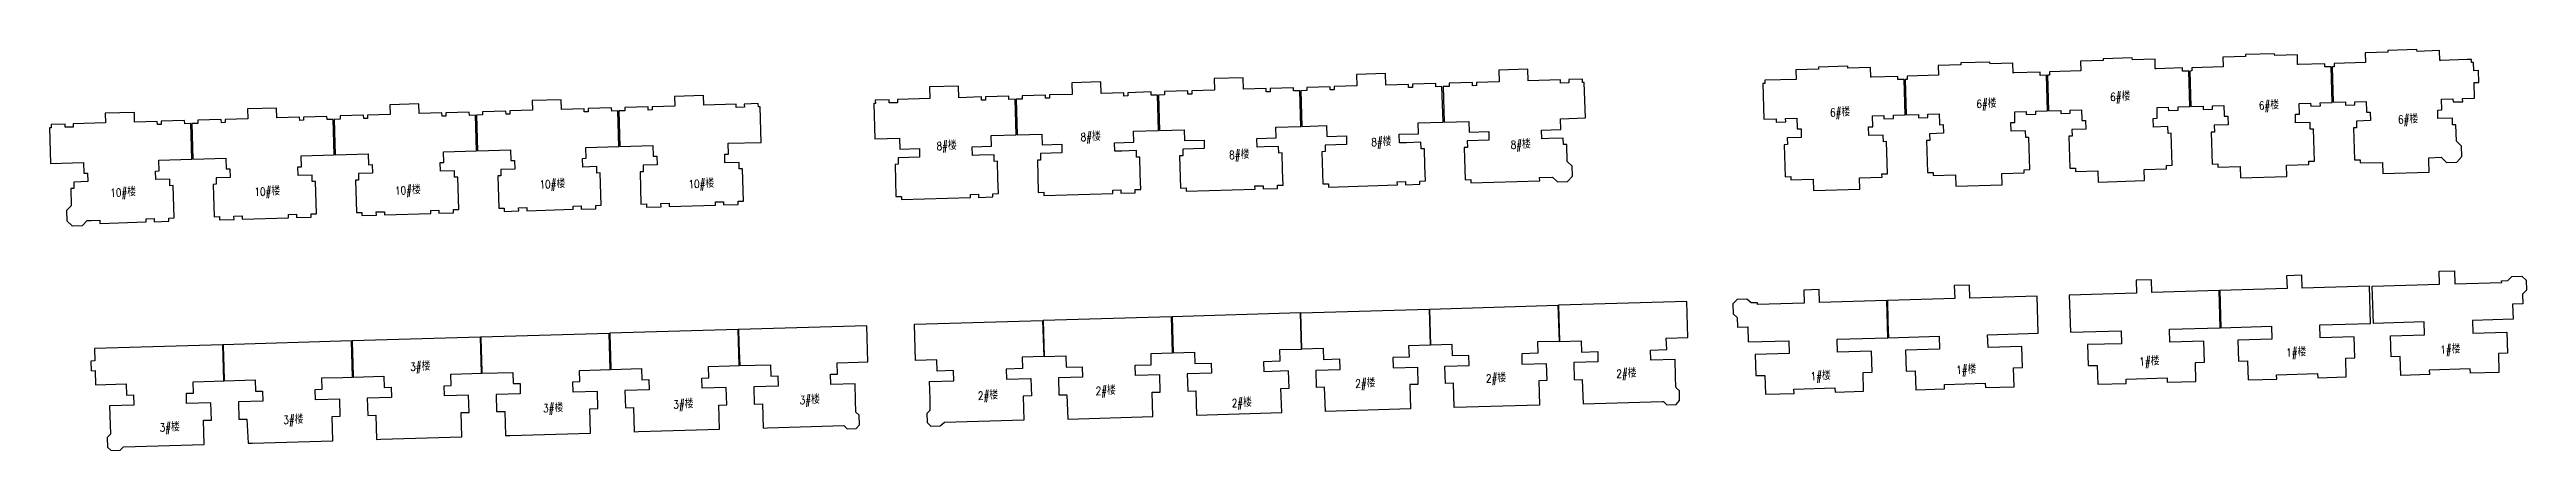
# Model space of a CAD drawing. Extents: x 475 to 1388, y 546 to 1154.
# Drawn here: x 773.6 to 1232.8, y 549.6 to 624 of the extents above; entities that cross this region are included whole.
import ezdxf

# ---------------------------------------------------------------- set-up
doc = ezdxf.new("R2010")
doc.units = 0
doc.header["$LTSCALE"] = 1000
doc.header["$MEASUREMENT"] = 0
doc.layers.add('外墙', color=42, linetype='Continuous')
doc.layers.add('建筑型号', color=2, linetype='Continuous', lineweight=18)
doc.styles.add('_HZTXT', font='txt.shx', dxfattribs={"width": 0.8, "bigfont": 'hztxt.shx'})

msp = doc.modelspace()

# ---------------------------------------------------------------- texts
at = {"layer": '建筑型号', "color": 0, "style": '_HZTXT', "width": 0.8}
for s, p in [('6#楼', (1155.68, 614.45)), ('6#楼', (1103.74, 611.55)), ('6#楼', (1130.87, 613.15)), ('6#楼', (1183.25, 612.85)), ('6#楼', (1209.05, 610.25)), ('8#楼', (938.07, 605.33)), ('8#楼', (964.78, 607)), ('8#楼', (1018.68, 606.06)), ('8#楼', (1044.52, 605.56)), ('8#楼', (992.33, 603.67)), ('10#楼', (784.87, 596.68)), ('10#楼', (811.59, 596.84)), ('10#楼', (837.66, 597.07)), ('10#楼', (864.46, 598.2)), ('10#楼', (892.08, 598.27)), ('3#楼', (840.48, 564.37)), ('2#楼', (1064.12, 563.08)), ('1#楼', (1127.13, 563.79)), ('1#楼', (1161.09, 565.34)), ('1#楼', (1188.31, 567)), ('1#楼', (1216.88, 567.55)), ('2#楼', (945.74, 559.01)), ('2#楼', (967.57, 559.88)), ('2#楼', (1015.71, 561.25)), ('2#楼', (1039.94, 562.21)), ('1#楼', (1100.13, 562.62)), ('3#楼', (816.95, 554.5)), ('3#楼', (865.12, 556.67)), ('3#楼', (889.26, 557.37)), ('3#楼', (912.7, 558.19)), ('2#楼', (992.8, 557.64)), ('3#楼', (794.02, 553.09))]:
    msp.add_text(s, height=1.5, rotation=1.7114, dxfattribs=at).set_placement(p)

# ---------------------------------------------------------------- linework, layer by layer
at = {"layer": '外墙', "color": 2, "ltscale": 0.1}
for points in [[(1052.23, 600.32), (1053.16, 599.45), (1055.04, 599.5), (1055.97, 600.49), (1055.91, 602.37), (1054.99, 603.24), (1054.89, 606.39), (1054.29, 606.37), (1054.26, 607.58), (1051.56, 607.5), (1050.26, 607.46), (1050.21, 609.06), (1053.81, 609.17), (1053.75, 611.17), (1058.35, 611.31), (1058.15, 617.9), (1057.81, 617.89), (1057.8, 618.49), (1055.26, 618.42), (1055.28, 617.82), (1053.73, 617.77), (1053.72, 618.37), (1047.74, 618.19), (1047.68, 620.34), (1042.28, 620.18), (1042.34, 618.04), (1038.14, 617.91), (1038.16, 617.31), (1037.41, 617.29), (1037.39, 617.89), (1033.09, 617.76), (1033.1, 617.16), (1031.96, 617.13), (1032.16, 610.53), (1036.76, 610.67), (1036.82, 608.67), (1040.42, 608.77), (1040.46, 607.17), (1036.46, 607.06), (1036.5, 605.84), (1035.9, 605.82), (1036.08, 599.84), (1037.1, 599.87), (1037.11, 599.27), (1049.89, 599.65), (1049.87, 600.25)], [(1096.44, 600.43), (1096.45, 599.83), (1100.6, 599.95), (1100.66, 597.85), (1109.26, 598.11), (1109.2, 600.2), (1113.35, 600.33), (1113.33, 600.93), (1114.38, 600.96), (1114.2, 606.91), (1113.6, 606.89), (1113.57, 608.14), (1110.89, 608.06), (1110.84, 609.66), (1111.62, 609.68), (1111.56, 611.68), (1113.66, 611.74), (1113.68, 611.14), (1115.48, 611.2), (1115.46, 611.8), (1117.66, 611.86), (1117.46, 618.46), (1116.29, 618.42), (1116.27, 619.02), (1111.4, 618.88), (1111.25, 618.87), (1111.19, 620.67), (1107, 620.55), (1106.99, 620.89), (1101.59, 620.73), (1101.6, 620.39), (1097.4, 620.26), (1097.45, 618.47), (1091.61, 618.29), (1091.62, 617.69), (1091.27, 617.68), (1091.47, 611.09), (1093.72, 611.15), (1093.74, 610.55), (1095.49, 610.6), (1095.47, 611.2), (1097.57, 611.27), (1097.62, 609.47), (1097.63, 609.27), (1098.34, 609.29), (1098.38, 607.69), (1095.77, 607.61), (1095.81, 606.36), (1095.21, 606.34), (1095.39, 600.4)], [(1122.83, 601.21), (1122.84, 600.61), (1126.99, 600.73), (1127.05, 598.63), (1135.65, 598.89), (1135.59, 600.99), (1139.74, 601.11), (1139.72, 601.71), (1140.77, 601.74), (1140.59, 607.69), (1139.99, 607.67), (1139.95, 608.92), (1137.28, 608.84), (1137.23, 610.44), (1138.01, 610.46), (1137.95, 612.46), (1140.05, 612.52), (1140.07, 611.92), (1141.86, 611.98), (1141.85, 612.58), (1144.05, 612.64), (1143.85, 619.24), (1142.68, 619.2), (1142.66, 619.8), (1137.79, 619.66), (1137.64, 619.65), (1137.58, 621.45), (1133.38, 621.33), (1133.37, 621.67), (1127.98, 621.51), (1127.99, 621.17), (1123.79, 621.05), (1123.84, 619.25), (1117.99, 619.07), (1118.01, 618.47), (1117.66, 618.46), (1117.86, 611.87), (1120.11, 611.93), (1120.12, 611.33), (1121.87, 611.38), (1121.86, 611.98), (1123.95, 612.05), (1124.01, 610.25), (1124.01, 610.05), (1124.72, 610.07), (1124.77, 608.47), (1122.16, 608.39), (1122.2, 607.14), (1121.6, 607.12), (1121.78, 601.18)], [(1149.21, 601.99), (1149.23, 601.39), (1153.38, 601.51), (1153.44, 599.41), (1162.04, 599.67), (1161.98, 601.77), (1166.12, 601.89), (1166.11, 602.49), (1167.16, 602.52), (1166.98, 608.47), (1166.38, 608.45), (1166.34, 609.7), (1163.66, 609.62), (1163.62, 611.22), (1164.4, 611.24), (1164.34, 613.24), (1166.44, 613.3), (1166.45, 612.7), (1168.25, 612.76), (1168.24, 613.36), (1170.43, 613.42), (1170.24, 620.02), (1169.06, 619.98), (1169.05, 620.58), (1164.17, 620.44), (1164.02, 620.44), (1163.97, 622.23), (1159.77, 622.11), (1159.76, 622.45), (1154.37, 622.29), (1154.38, 621.95), (1150.18, 621.83), (1150.23, 620.03), (1144.38, 619.85), (1144.4, 619.25), (1144.05, 619.24), (1144.25, 612.65), (1146.5, 612.71), (1146.51, 612.11), (1148.26, 612.17), (1148.24, 612.77), (1150.34, 612.83), (1150.4, 611.03), (1150.4, 610.83), (1151.11, 610.85), (1151.16, 609.25), (1148.55, 609.17), (1148.59, 607.92), (1147.99, 607.91), (1148.16, 601.96)], [(1175.6, 602.77), (1175.62, 602.17), (1179.77, 602.29), (1179.83, 600.19), (1188.43, 600.45), (1188.36, 602.55), (1192.51, 602.67), (1192.49, 603.27), (1193.54, 603.3), (1193.37, 609.25), (1192.77, 609.23), (1192.73, 610.48), (1190.05, 610.4), (1190, 612), (1190.78, 612.02), (1190.73, 614.02), (1192.82, 614.08), (1192.84, 613.48), (1194.64, 613.54), (1194.62, 614.14), (1196.82, 614.2), (1196.63, 620.8), (1195.45, 620.77), (1195.44, 621.36), (1190.56, 621.22), (1190.41, 621.22), (1190.36, 623.02), (1186.16, 622.89), (1186.15, 623.23), (1180.75, 623.07), (1180.76, 622.73), (1176.57, 622.61), (1176.62, 620.81), (1170.77, 620.63), (1170.79, 620.04), (1170.44, 620.02), (1170.63, 613.43), (1172.88, 613.49), (1172.9, 612.89), (1174.65, 612.95), (1174.63, 613.55), (1176.73, 613.61), (1176.79, 611.81), (1176.79, 611.61), (1177.5, 611.63), (1177.55, 610.03), (1174.94, 609.95), (1174.98, 608.7), (1174.38, 608.69), (1174.55, 602.74)], [(1201.99, 603.55), (1202.01, 602.95), (1206.16, 603.07), (1206.22, 600.97), (1214.81, 601.23), (1214.75, 603.33), (1214.73, 603.93), (1217.02, 604), (1218, 603.07), (1219.92, 603.13), (1220.88, 604.15), (1220.82, 606.07), (1219.85, 606.99), (1219.76, 610.03), (1219.16, 610.01), (1219.12, 611.26), (1216.44, 611.18), (1216.39, 612.78), (1217.17, 612.8), (1217.11, 614.8), (1219.21, 614.87), (1219.23, 614.27), (1221.03, 614.32), (1221.01, 614.92), (1223.21, 614.98), (1223.13, 617.88), (1224.03, 617.91), (1223.96, 620.11), (1223.06, 620.08), (1223.02, 621.58), (1222.67, 621.57), (1222.65, 622.17), (1221.82, 622.15), (1216.95, 622), (1216.8, 622), (1216.75, 623.8), (1212.55, 623.67), (1212.54, 624.01), (1207.14, 623.85), (1207.15, 623.51), (1202.95, 623.39), (1203.01, 621.59), (1197.16, 621.42), (1197.18, 620.82), (1196.83, 620.81), (1197.02, 614.21), (1199.27, 614.28), (1199.29, 613.68), (1201.04, 613.73), (1201.02, 614.33), (1203.12, 614.39), (1203.17, 612.59), (1203.18, 612.39), (1203.89, 612.41), (1203.94, 610.81), (1201.33, 610.73), (1201.36, 609.48), (1200.76, 609.47), (1200.94, 603.52)], [(898.54, 595.77), (898.56, 595.17), (901.25, 595.25), (901.24, 595.85), (902.24, 595.88), (902.06, 601.88), (901.46, 601.86), (901.42, 603.06), (898.82, 602.98), (898.78, 604.58), (899.48, 604.6), (899.42, 606.6), (905.51, 606.78), (905.32, 613.38), (905.02, 613.37), (905, 613.97), (902.4, 613.89), (902.42, 613.29), (900.92, 613.25), (900.9, 613.85), (894.91, 613.67), (894.85, 615.47), (889.46, 615.31), (889.51, 613.51), (885.31, 613.39), (885.33, 612.79), (884.6, 612.77), (884.59, 613.37), (880.24, 613.24), (880.26, 612.64), (879.13, 612.6), (879.33, 606.01), (881.33, 606.07), (885.42, 606.19), (885.48, 604.19), (886.18, 604.21), (886.23, 602.61), (883.63, 602.53), (883.67, 601.33), (883.07, 601.32), (883.24, 595.32), (884.24, 595.35), (884.26, 594.75), (886.96, 594.83), (886.94, 595.43), (888.44, 595.47), (888.46, 594.87), (897.06, 595.13), (897.04, 595.73)], [(945.82, 597.17), (945.83, 596.57), (948.51, 596.65), (948.49, 597.25), (949.52, 597.28), (949.43, 600.08), (949.34, 603.26), (948.74, 603.24), (948.7, 604.46), (946, 604.38), (944.7, 604.34), (944.66, 605.94), (948.26, 606.05), (948.2, 608.05), (952.79, 608.18), (952.6, 614.78), (951.45, 614.75), (951.43, 615.35), (947.12, 615.22), (947.14, 614.62), (946.4, 614.6), (946.38, 615.2), (942.19, 615.07), (942.12, 617.22), (936.72, 617.06), (936.79, 614.91), (930.81, 614.73), (930.83, 614.14), (929.28, 614.09), (929.26, 614.69), (926.69, 614.61), (926.71, 614.01), (926.41, 614), (926.61, 607.41), (931.2, 607.54), (931.26, 605.54), (934.86, 605.65), (934.91, 604.05), (930.91, 603.93), (930.95, 602.71), (930.35, 602.7), (930.52, 596.72), (931.54, 596.75), (931.56, 596.15), (944.34, 596.53), (944.32, 597.13)], [(972.21, 597.95), (972.22, 597.35), (974.9, 597.43), (974.88, 598.03), (975.9, 598.06), (975.82, 600.86), (975.73, 604.04), (975.13, 604.02), (975.09, 605.24), (972.39, 605.16), (971.09, 605.12), (971.05, 606.72), (974.64, 606.83), (974.58, 608.83), (979.18, 608.96), (978.99, 615.56), (977.84, 615.53), (977.82, 616.13), (973.51, 616), (973.53, 615.4), (972.79, 615.38), (972.77, 615.98), (968.57, 615.85), (968.51, 618), (963.11, 617.84), (963.18, 615.69), (958.98, 615.57), (959, 614.97), (958.25, 614.95), (958.23, 615.55), (953.92, 615.42), (953.94, 614.82), (952.8, 614.79), (952.99, 608.19), (957.59, 608.32), (957.65, 606.33), (961.25, 606.43), (961.3, 604.83), (957.3, 604.71), (957.33, 603.49), (956.74, 603.48), (956.91, 597.5), (957.93, 597.53), (957.95, 596.93), (970.72, 597.31), (970.71, 597.91)], [(998.59, 598.73), (998.61, 598.13), (1001.28, 598.21), (1001.27, 598.81), (1002.29, 598.84), (1002.21, 601.64), (1002.12, 604.82), (1001.52, 604.8), (1001.48, 606.02), (998.78, 605.94), (997.48, 605.9), (997.43, 607.5), (1001.03, 607.61), (1000.97, 609.61), (1005.57, 609.74), (1005.38, 616.34), (1004.23, 616.31), (1004.21, 616.9), (999.9, 616.78), (999.92, 616.18), (999.18, 616.16), (999.16, 616.76), (994.96, 616.63), (994.9, 618.78), (989.5, 618.62), (989.57, 616.47), (985.37, 616.35), (985.38, 615.75), (984.64, 615.73), (984.62, 616.33), (980.31, 616.2), (980.33, 615.6), (979.19, 615.56), (979.38, 608.97), (983.98, 609.1), (984.04, 607.1), (987.64, 607.21), (987.69, 605.61), (983.69, 605.49), (983.72, 604.27), (983.12, 604.25), (983.3, 598.28), (984.32, 598.31), (984.34, 597.71), (997.11, 598.09), (997.09, 598.69)], [(1024.98, 599.51), (1025, 598.91), (1027.67, 598.99), (1027.66, 599.59), (1028.68, 599.62), (1028.6, 602.42), (1028.5, 605.6), (1027.9, 605.58), (1027.87, 606.8), (1025.17, 606.72), (1023.87, 606.68), (1023.82, 608.28), (1027.42, 608.39), (1027.36, 610.39), (1031.96, 610.52), (1031.76, 617.12), (1030.61, 617.09), (1030.6, 617.69), (1026.29, 617.56), (1026.31, 616.96), (1025.57, 616.94), (1025.55, 617.54), (1021.35, 617.41), (1021.29, 619.56), (1015.89, 619.4), (1015.95, 617.25), (1011.76, 617.13), (1011.77, 616.53), (1011.02, 616.51), (1011.01, 617.11), (1006.7, 616.98), (1006.72, 616.38), (1005.58, 616.35), (1005.77, 609.75), (1010.37, 609.89), (1010.43, 607.89), (1014.03, 607.99), (1014.07, 606.39), (1010.08, 606.28), (1010.11, 605.06), (1009.51, 605.04), (1009.69, 599.06), (1010.71, 599.09), (1010.73, 598.49), (1023.5, 598.87), (1023.48, 599.47)], [(796.68, 592.76), (796.5, 598.75), (795.91, 598.74), (795.87, 599.94), (793.27, 599.86), (793.22, 601.46), (793.92, 601.48), (793.86, 603.48), (799.96, 603.66), (799.77, 610.26), (798.64, 610.22), (798.62, 610.82), (794.28, 610.69), (794.29, 610.09), (793.57, 610.07), (793.55, 610.67), (789.35, 610.55), (789.3, 612.35), (783.9, 612.19), (783.96, 610.39), (777.96, 610.21), (777.98, 609.61), (776.48, 609.57), (776.46, 610.17), (773.86, 610.09), (773.88, 609.49), (773.58, 609.48), (773.77, 602.88), (775.77, 602.94), (779.87, 603.06), (779.93, 601.06), (780.63, 601.08), (780.68, 599.49), (778.08, 599.41), (778.11, 598.21), (777.51, 598.19), (777.61, 595.03), (776.73, 594.11), (776.79, 592.23), (777.78, 591.3), (779.66, 591.35), (780.53, 592.28), (781.29, 592.3), (782.89, 592.35), (782.91, 591.75), (791.5, 592), (791.48, 592.6), (792.98, 592.65), (793, 592.05), (795.7, 592.13), (795.68, 592.73)], [(809.28, 593.13), (809.29, 592.53), (817.89, 592.78), (817.87, 593.38), (819.37, 593.43), (819.39, 592.83), (822.09, 592.91), (822.07, 593.51), (823.07, 593.54), (822.89, 599.53), (822.29, 599.52), (822.26, 600.72), (819.66, 600.64), (819.61, 602.24), (820.31, 602.26), (820.25, 604.26), (826.35, 604.44), (826.15, 611.04), (825.03, 611), (825.01, 611.6), (820.66, 611.47), (820.68, 610.87), (819.96, 610.85), (819.94, 611.45), (815.74, 611.33), (815.69, 613.13), (810.29, 612.97), (810.34, 611.17), (806.15, 611.04), (806.16, 610.44), (805.44, 610.42), (805.42, 611.02), (801.07, 610.89), (801.09, 610.29), (799.97, 610.26), (800.16, 603.66), (802.16, 603.72), (806.26, 603.84), (806.32, 601.85), (807.02, 601.87), (807.06, 600.27), (804.47, 600.19), (804.5, 598.99), (803.9, 598.97), (804.08, 592.98), (805.08, 593), (805.1, 592.41), (807.8, 592.48), (807.78, 593.08)], [(845.76, 594.21), (845.78, 593.61), (848.48, 593.69), (848.46, 594.29), (849.46, 594.32), (849.28, 600.32), (848.68, 600.3), (848.65, 601.5), (846.05, 601.42), (846, 603.02), (846.7, 603.04), (846.64, 605.04), (852.74, 605.22), (852.54, 611.82), (851.42, 611.78), (851.4, 612.38), (847.05, 612.26), (847.07, 611.66), (846.35, 611.63), (846.33, 612.23), (842.13, 612.11), (842.08, 613.91), (836.68, 613.75), (836.73, 611.95), (832.53, 611.83), (832.55, 611.23), (831.83, 611.2), (831.81, 611.8), (827.46, 611.68), (827.48, 611.08), (826.35, 611.04), (826.55, 604.45), (828.55, 604.5), (832.65, 604.63), (832.71, 602.63), (833.41, 602.65), (833.45, 601.05), (830.85, 600.97), (830.89, 599.77), (830.29, 599.75), (830.47, 593.76), (831.47, 593.79), (831.49, 593.19), (834.18, 593.27), (834.17, 593.87), (835.67, 593.91), (835.68, 593.31), (844.28, 593.57), (844.26, 594.16)], [(872.15, 594.99), (872.17, 594.39), (874.87, 594.47), (874.85, 595.07), (875.85, 595.1), (875.67, 601.1), (875.07, 601.08), (875.03, 602.28), (872.44, 602.2), (872.39, 603.8), (873.09, 603.82), (873.03, 605.82), (879.13, 606), (878.93, 612.6), (877.81, 612.57), (877.79, 613.17), (873.44, 613.04), (873.46, 612.44), (872.73, 612.42), (872.72, 613.02), (868.52, 612.89), (868.46, 614.69), (863.07, 614.53), (863.12, 612.73), (858.92, 612.61), (858.94, 612.01), (858.22, 611.99), (858.2, 612.59), (853.85, 612.46), (853.87, 611.86), (852.74, 611.82), (852.94, 605.23), (854.94, 605.29), (859.04, 605.41), (859.09, 603.41), (859.79, 603.43), (859.84, 601.83), (857.24, 601.75), (857.28, 600.55), (856.68, 600.54), (856.86, 594.54), (857.86, 594.57), (857.87, 593.97), (860.57, 594.05), (860.55, 594.65), (862.05, 594.69), (862.07, 594.09), (870.67, 594.35), (870.65, 594.95)], [(1090.25, 576.7), (1090.24, 577), (1089.08, 576.97), (1088.31, 577.7), (1086.48, 577.64), (1085.69, 576.81), (1085.75, 574.98), (1086.52, 574.25), (1086.57, 572.49), (1088.47, 572.55), (1088.55, 569.75), (1096.05, 569.97), (1096.12, 567.58), (1089.83, 567.39), (1089.94, 563.49), (1091.64, 563.54), (1091.75, 560.04), (1097.04, 560.2), (1097.02, 561), (1104.62, 561.23), (1104.64, 560.43), (1109.94, 560.58), (1109.83, 564.08), (1111.53, 564.13), (1111.42, 568.03), (1105.12, 567.84), (1105.05, 570.24), (1114.44, 570.52), (1114.24, 577.42), (1101.74, 577.05), (1101.67, 579.45), (1098.87, 579.36), (1098.94, 576.96)], [(1124.83, 577.74), (1114.34, 577.42), (1114.38, 575.87), (1114.41, 575.12), (1114.46, 573.43), (1114.54, 570.53), (1123.94, 570.81), (1124.01, 568.41), (1117.71, 568.22), (1117.83, 564.32), (1119.53, 564.37), (1119.63, 560.87), (1124.93, 561.03), (1124.91, 561.83), (1132.5, 562.06), (1132.53, 561.26), (1137.83, 561.42), (1137.72, 564.92), (1139.42, 564.97), (1139.3, 568.87), (1133.01, 568.68), (1132.93, 571.08), (1142.33, 571.36), (1142.12, 578.25), (1129.63, 577.88), (1129.56, 580.28), (1126.76, 580.2), (1126.83, 577.8)], [(1148.27, 571.55), (1157.67, 571.82), (1157.74, 569.42), (1151.44, 569.24), (1151.56, 565.34), (1153.25, 565.39), (1153.36, 561.89), (1158.65, 562.05), (1158.63, 562.85), (1166.23, 563.07), (1166.25, 562.27), (1171.55, 562.42), (1171.45, 565.92), (1173.15, 565.97), (1173.03, 569.87), (1166.73, 569.69), (1166.66, 572.09), (1176.06, 572.36), (1175.86, 579.26), (1163.36, 578.89), (1163.29, 581.29), (1160.49, 581.21), (1160.56, 578.81), (1148.07, 578.44)], [(1176.16, 572.36), (1185.56, 572.64), (1185.63, 570.24), (1179.33, 570.06), (1179.44, 566.16), (1181.14, 566.21), (1181.24, 562.71), (1186.54, 562.86), (1186.52, 563.66), (1194.12, 563.89), (1194.14, 563.09), (1199.44, 563.24), (1199.33, 566.74), (1201.03, 566.79), (1200.92, 570.69), (1194.62, 570.5), (1194.55, 572.9), (1203.95, 573.18), (1203.75, 580.07), (1191.25, 579.71), (1191.18, 582.11), (1188.38, 582.03), (1188.45, 579.63), (1175.96, 579.26)], [(1228.25, 580.8), (1228.24, 581.1), (1229.4, 581.14), (1230.13, 581.91), (1231.96, 581.96), (1232.79, 581.18), (1232.84, 579.35), (1232.12, 578.58), (1232.17, 576.82), (1230.27, 576.76), (1230.35, 573.96), (1222.86, 573.74), (1222.93, 571.34), (1229.23, 571.53), (1229.34, 567.63), (1227.64, 567.58), (1227.75, 564.08), (1222.45, 563.92), (1222.43, 564.72), (1214.83, 564.5), (1214.85, 563.7), (1209.56, 563.54), (1209.45, 567.04), (1207.75, 566.99), (1207.64, 570.88), (1213.93, 571.07), (1213.86, 573.47), (1204.47, 573.19), (1204.26, 580.09), (1216.75, 580.46), (1216.68, 582.86), (1219.48, 582.94), (1219.55, 580.54)], [(962.36, 555.44), (978.15, 555.91), (978.02, 560.41), (979.52, 560.45), (979.42, 563.65), (974.93, 563.52), (974.87, 565.42), (977.87, 565.51), (977.81, 567.6), (981.8, 567.72), (981.61, 574.42), (957.82, 573.72), (958.01, 567.02), (962.01, 567.14), (962.07, 565.04), (965.07, 565.13), (965.13, 563.23), (960.63, 563.09), (960.73, 559.9), (962.23, 559.94)], [(986.25, 556.15), (1002.04, 556.62), (1001.91, 561.11), (1003.41, 561.16), (1003.31, 564.36), (998.81, 564.22), (998.76, 566.12), (1001.76, 566.21), (1001.69, 568.31), (1005.69, 568.43), (1005.5, 575.13), (981.71, 574.42), (981.9, 567.73), (985.9, 567.84), (985.96, 565.74), (988.96, 565.83), (989.02, 563.93), (984.52, 563.8), (984.62, 560.6), (986.11, 560.65)], [(1010.14, 556.86), (1010, 561.35), (1008.51, 561.31), (1008.41, 564.51), (1012.91, 564.64), (1012.85, 566.54), (1009.85, 566.45), (1009.79, 568.55), (1005.79, 568.43), (1005.6, 575.13), (1029.38, 575.83), (1029.58, 569.14), (1025.58, 569.02), (1025.65, 566.92), (1022.65, 566.83), (1022.7, 564.93), (1027.2, 565.06), (1027.3, 561.87), (1025.8, 561.82), (1025.93, 557.32)], [(1033.89, 562.06), (1032.39, 562.02), (1032.3, 565.22), (1036.8, 565.35), (1036.74, 567.25), (1033.74, 567.16), (1033.68, 569.26), (1029.68, 569.14), (1029.48, 575.84), (1053.27, 576.54), (1053.47, 569.84), (1049.47, 569.73), (1049.54, 567.63), (1046.54, 567.54), (1046.59, 565.64), (1051.09, 565.77), (1051.19, 562.57), (1049.69, 562.53), (1049.82, 558.03), (1034.03, 557.56)], [(805.85, 566.82), (805.9, 565.22), (805.98, 562.52), (811.68, 562.69), (811.74, 560.59), (813.04, 560.63), (813.1, 558.73), (808.6, 558.6), (808.69, 555.4), (810.19, 555.44), (810.4, 550.95), (811.12, 550.97), (826.12, 551.41), (825.98, 555.91), (827.48, 555.95), (827.39, 559.15), (822.89, 559.02), (822.84, 560.92), (824.13, 560.96), (824.07, 563.06), (827.97, 563.17), (829.77, 563.22), (829.57, 569.92), (805.78, 569.22)], [(829.74, 567.52), (829.79, 565.93), (829.87, 563.23), (835.57, 563.4), (835.63, 561.3), (836.93, 561.33), (836.99, 559.44), (832.49, 559.3), (832.58, 556.1), (834.08, 556.15), (834.21, 551.65), (835.01, 551.67), (850.01, 552.12), (849.87, 556.62), (851.37, 556.66), (851.28, 559.86), (846.78, 559.73), (846.72, 561.62), (848.02, 561.66), (847.96, 563.76), (851.86, 563.88), (853.66, 563.93), (853.46, 570.63), (829.67, 569.92)], [(853.63, 568.23), (853.68, 566.63), (853.76, 563.93), (859.46, 564.1), (859.52, 562), (860.82, 562.04), (860.87, 560.14), (856.38, 560.01), (856.47, 556.81), (857.97, 556.85), (858.1, 552.36), (858.9, 552.38), (873.9, 552.82), (873.76, 557.32), (875.26, 557.37), (875.17, 560.56), (870.67, 560.43), (870.61, 562.33), (871.91, 562.37), (871.85, 564.47), (875.75, 564.58), (877.55, 564.64), (877.35, 571.33), (853.56, 570.63)], [(877.52, 568.94), (877.57, 567.34), (877.65, 564.64), (883.35, 564.81), (883.41, 562.71), (884.71, 562.75), (884.76, 560.85), (880.27, 560.72), (880.36, 557.52), (881.86, 557.56), (881.99, 553.06), (882.79, 553.09), (897.79, 553.53), (897.65, 558.03), (899.15, 558.07), (899.06, 561.27), (894.56, 561.14), (894.5, 563.04), (895.8, 563.08), (895.74, 565.18), (899.64, 565.29), (901.44, 565.34), (901.24, 572.04), (877.45, 571.34)], [(923.77, 554.36), (923.72, 556.14), (923.1, 556.72), (923.04, 558.88), (922.95, 561.98), (918.45, 561.85), (918.39, 563.74), (919.69, 563.78), (919.63, 565.88), (923.53, 566), (925.33, 566.05), (925.13, 572.75), (901.34, 572.04), (901.41, 569.64), (901.46, 568.05), (901.54, 565.35), (907.24, 565.52), (907.3, 563.42), (908.6, 563.45), (908.65, 561.56), (904.16, 561.42), (904.25, 558.22), (905.75, 558.27), (905.88, 553.77), (906.68, 553.79), (920.84, 554.21), (921.45, 553.63), (923.13, 553.68)], [(936.84, 559.19), (936.74, 562.39), (941.24, 562.52), (941.18, 564.42), (938.18, 564.33), (938.12, 566.43), (934.12, 566.31), (933.93, 573.01), (957.72, 573.71), (957.91, 567.02), (953.92, 566.9), (953.98, 564.8), (950.98, 564.71), (951.04, 562.81), (955.53, 562.94), (955.63, 559.74), (954.13, 559.7), (954.26, 555.2), (939.52, 554.77), (938.74, 554.12), (937.04, 554.07), (936.34, 554.72), (936.29, 556.52), (936.84, 557.1)], [(781.96, 566.21), (781.26, 566.19), (781.31, 564.39), (782.01, 564.41), (782.09, 561.81), (787.79, 561.98), (787.85, 559.88), (789.15, 559.92), (789.21, 558.02), (784.71, 557.89), (784.86, 552.63), (784.28, 552.01), (784.33, 550.23), (785.01, 549.59), (786.69, 549.64), (787.28, 550.26), (802.23, 550.7), (802.1, 555.2), (803.59, 555.25), (803.5, 558.44), (799, 558.31), (798.95, 560.21), (800.25, 560.25), (800.18, 562.35), (804.08, 562.46), (805.88, 562.52), (805.68, 569.21), (781.89, 568.51)]]:
    msp.add_lwpolyline(points, close=True, dxfattribs=at)
msp.add_lwpolyline([(1075.08, 563.28), (1074.98, 566.48), (1070.48, 566.34), (1070.43, 568.24), (1073.43, 568.33), (1073.36, 570.43), (1077.36, 570.55), (1077.16, 577.25), (1053.37, 576.54), (1053.57, 569.85), (1057.57, 569.96), (1057.63, 567.87), (1060.63, 567.95), (1060.69, 566.06), (1056.19, 565.92), (1056.28, 562.72), (1057.78, 562.77), (1057.92, 558.27), (1072.66, 558.71), (1072.66, 558.68), (1072.86, 558.69), (1073.48, 558.1), (1075.18, 558.15), (1075.83, 558.85), (1075.78, 560.65), (1075.16, 561.23), (1075.16, 561.43), (1075.13, 561.43), (1075.08, 563.28)], dxfattribs=at)

msp.set_redraw_order([(e.dxf.handle, doc.entitydb.next_handle()) for e in msp.query("TEXT MTEXT ATTDEF DIMENSION ARC_DIMENSION")])  # texts and dimensions are drawn at this point

doc.saveas('drawing.dxf')
